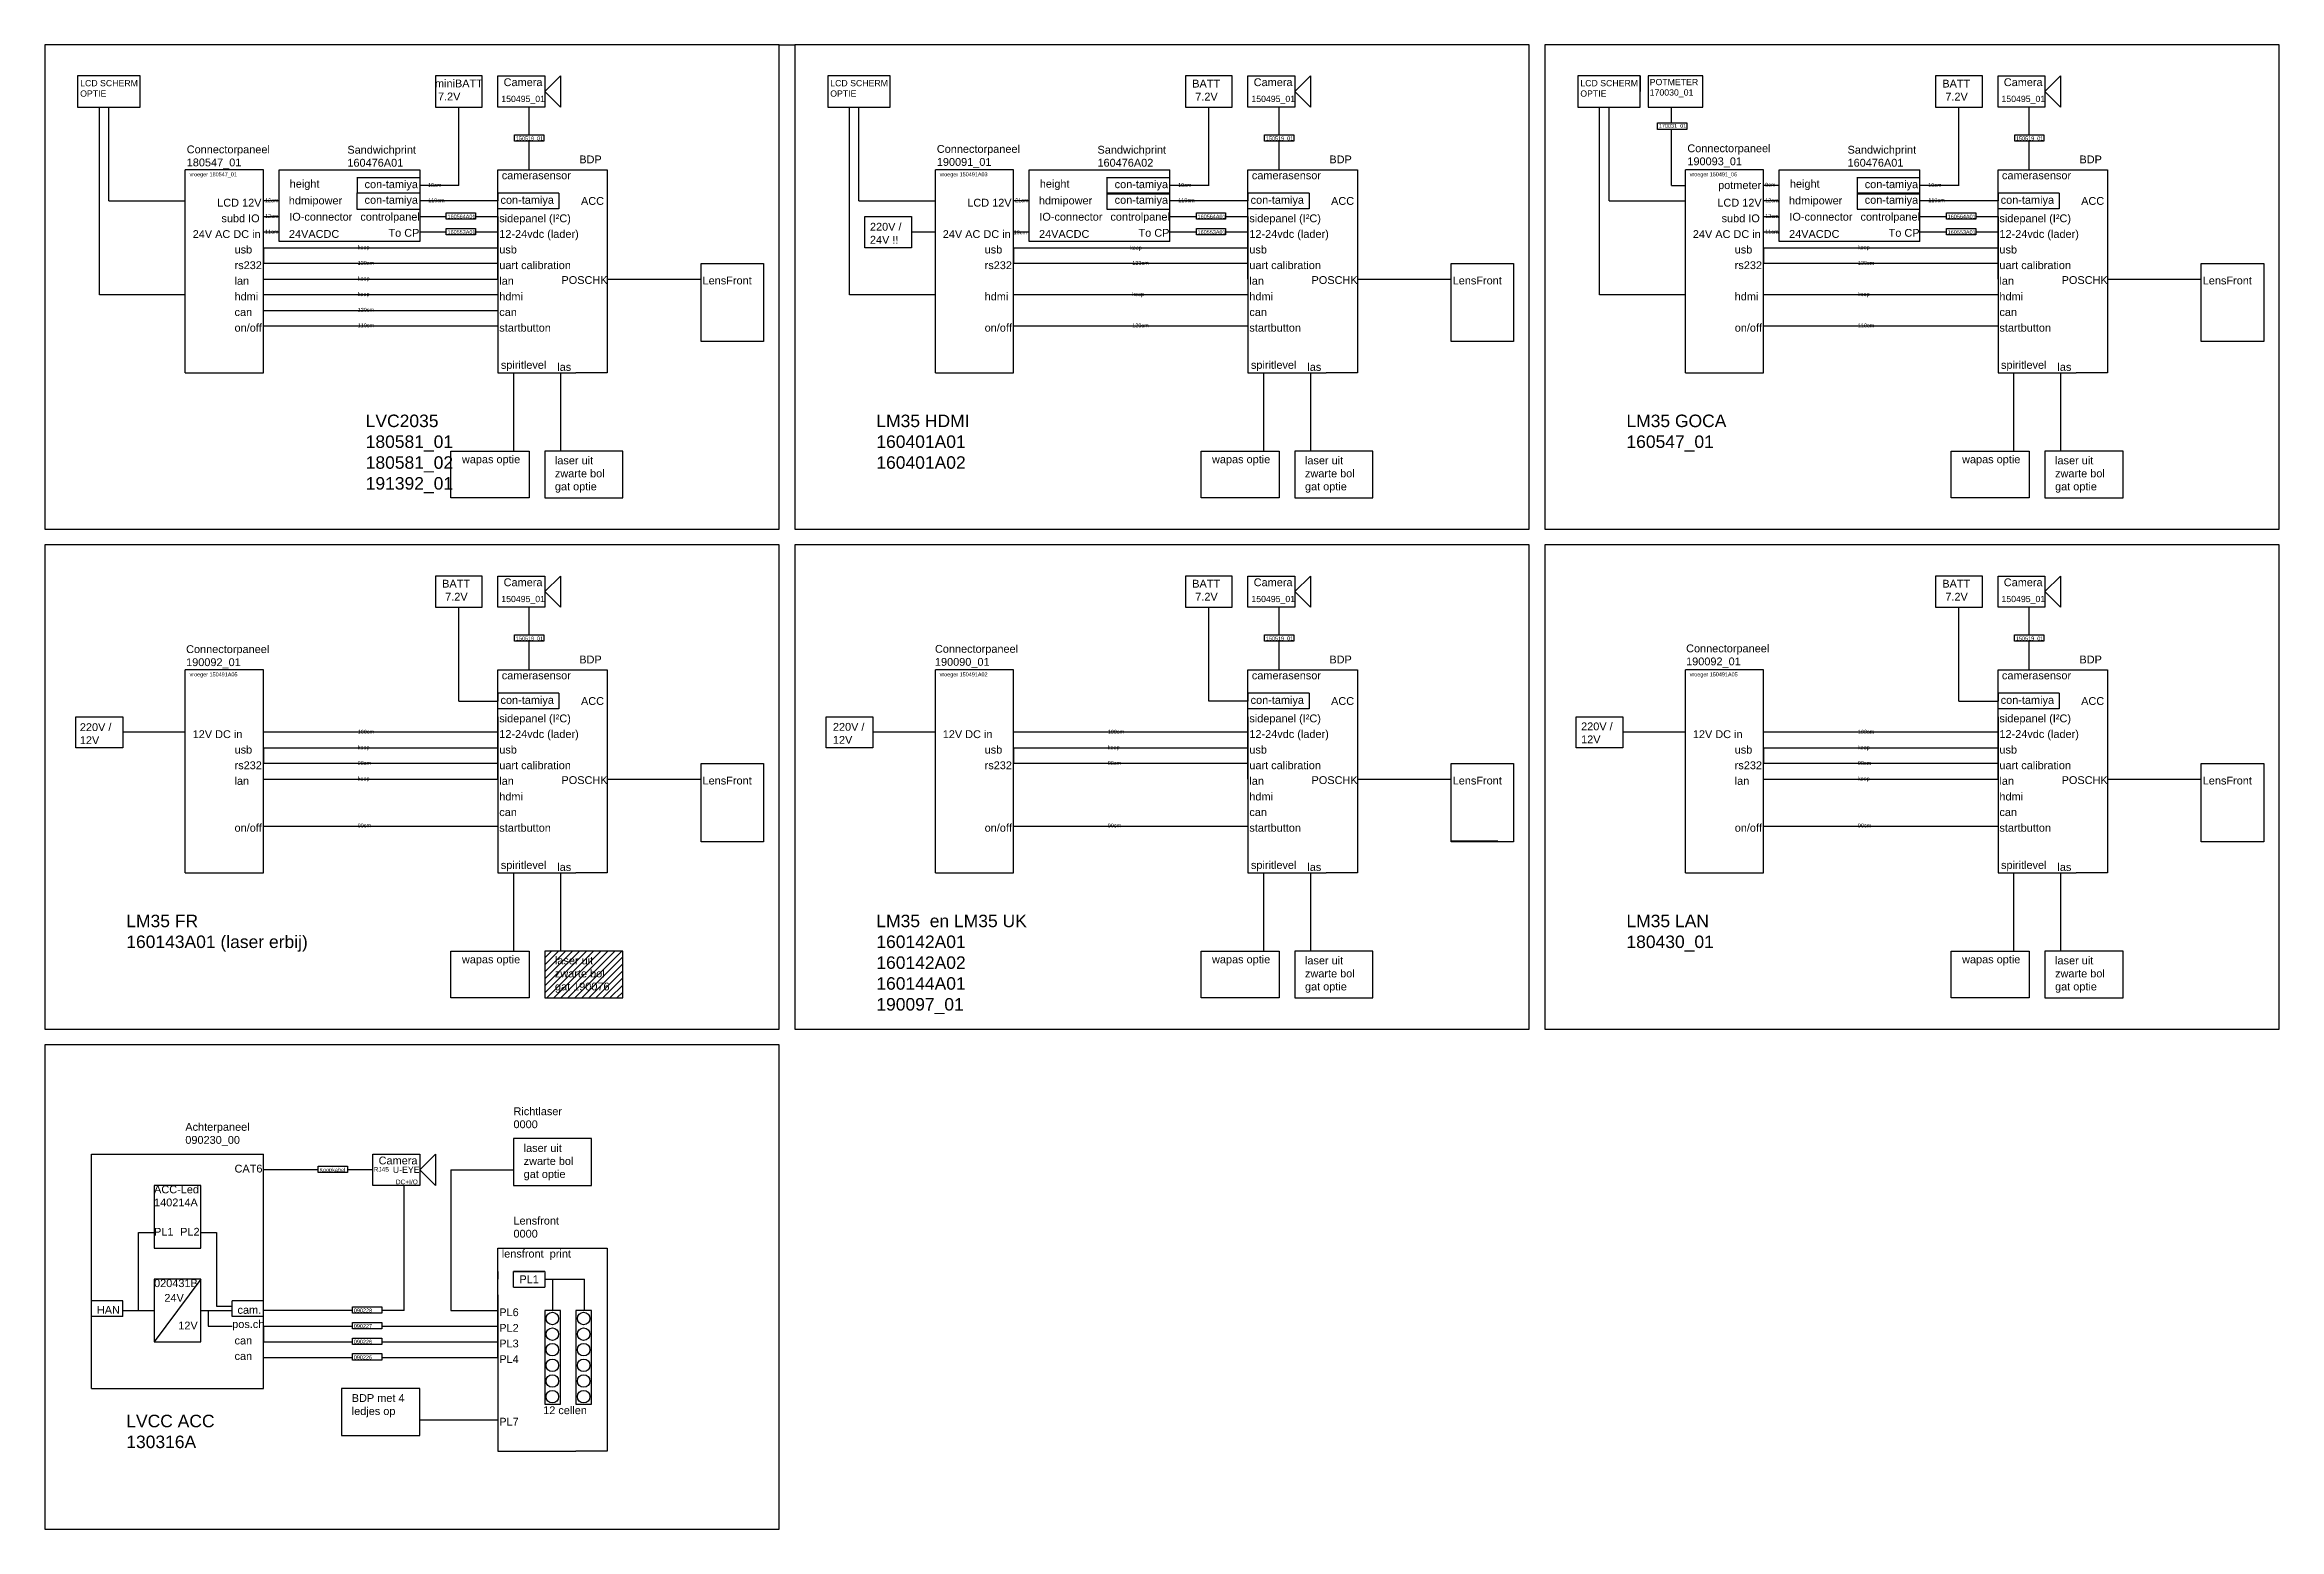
# Model space of a CAD drawing. Header units: millimetres. Extents: x 1890 to 3320, y 870 to 1820.
import ezdxf

# ---------------------------------------------------------------- set-up
doc = ezdxf.new("R2010")
doc.units = ezdxf.units.MM
doc.styles.get("Standard").update_dxf_attribs({"font": 'arial.ttf'})

msp = doc.modelspace()

# ---------------------------------------------------------------- texts
at = {"attachment_point": 1}
for s, width, heights, insert, char_height in [('LCD SCHERM\\POPTIE', 42.336, [22.8], (1912.7, 1797.4), 4), (' miniBATT ^J  7.2V', 37.354, [0], (2137.8, 1797.7), 5), ('Camera', 13.486, [0], (2183.7, 1798.5), 5), ('LCD SCHERM\\POPTIE', 42.336, [22.8], (2392.7, 1797.4), 4), (' BATT ^J  7.2V', 37.354, [0], (2622.4, 1797.6), 5), (' BATT ^J  7.2V', 37.354, [0], (2622.4, 1797.6), 5), ('Camera', 13.486, [0], (2663.7, 1798.5), 5), ('LCD SCHERM\\POPTIE', 42.336, [22.8], (2872.7, 1797.4), 4), (' BATT ^J  7.2V', 37.354, [0], (3102.4, 1797.6), 5), ('Camera', 13.486, [0], (3143.7, 1798.5), 5), ('150495_01', 13.486, [0], (2182.2, 1787.3), 4), ('150495_01', 13.486, [0], (2662.2, 1787.3), 4), ('150495_01', 13.486, [0], (3142.2, 1787.3), 4), ('150519_01', 13.486, [0], (2191.5, 1761.3), 2.5), ('150519_01', 13.486, [0], (2671.5, 1761.3), 2.5), ('170031_01', 13.486, [0], (2923, 1769.3), 2.5), ('150519_01', 13.486, [0], (3151.5, 1761.3), 2.5), ('Connectorpaneel 180547_01', 46.487, [0], (1980.9, 1755.5), 5), ('Sandwichprint 160476A01', 46.487, [0], (2083.7, 1755.3), 5), ('BDP', 10.242, [0], (2232.1, 1749.1), 5), ('Connectorpaneel 190091_01', 46.487, [0], (2460.9, 1755.8), 5), ('Sandwichprint 160476A02', 46.487, [0], (2563.7, 1755.3), 5), ('BDP', 10.242, [0], (2712.1, 1749.1), 5), ('Connectorpaneel 190093_01', 46.487, [0], (2941.2, 1756.2), 5), ('Sandwichprint 160476A01', 46.487, [0], (3043.7, 1755.3), 5), ('BDP', 10.242, [0], (3192.1, 1749.1), 5), ('vroeger 180547_01', 37.885, [0], (1982.7, 1738.3), 2.5), ('height', 16.608, [0], (2046.8, 1733.5), 5), ('con-tamiya', 13.486, [0], (2094.7, 1733.2), 5), ('10cm', 13.486, [0], (2135.3, 1731.4), 2.5), ('camerasensor', 13.486, [0], (2182.5, 1738.9), 5), ('vroeger 150491A03', 44.897, [0], (2462.7, 1738.3), 2.5), ('height', 16.608, [0], (2526.8, 1733.5), 5), ('con-tamiya', 13.486, [0], (2574.7, 1733.2), 5), ('10cm', 13.486, [0], (2615.3, 1731.4), 2.5), ('camerasensor', 13.486, [0], (2662.5, 1738.9), 5), ('vroeger 150491_06', 41.123, [0], (2942.7, 1738.3), 2.5), ('potmeter', 45.692, [0], (2960.9, 1732.6), 5), ('9cm', 13.486, [0], (2991, 1731.6), 2.5), ('height', 16.608, [0], (3006.8, 1733.5), 5), ('con-tamiya', 13.486, [0], (3054.7, 1733.2), 5), ('10cm', 13.486, [0], (3095.3, 1731.4), 2.5), ('camerasensor', 13.486, [0], (3142.5, 1738.9), 5), ('LCD 12V', 38.469, [0], (2000.4, 1721.4), 5), ('12cm', 13.486, [0], (2031, 1721.6), 2.5), ('hdmipower', 71.518, [0], (2046.2, 1722.8), 5), ('con-tamiya', 13.486, [0], (2094.7, 1723.2), 5), ('110cm', 13.486, [0], (2135.4, 1721.7), 2.5), ('con-tamiya', 13.486, [0], (2181.7, 1723.2), 5), ('ACC', 13.486, [0], (2233.2, 1722.5), 5), ('LCD 12V', 38.469, [0], (2480.4, 1721.4), 5), ('21cm', 13.486, [0], (2511, 1721.6), 2.5), ('hdmipower', 71.518, [0], (2526.2, 1722.8), 5), ('con-tamiya', 13.486, [0], (2574.7, 1723.2), 5), ('110cm', 13.486, [0], (2615.4, 1721.7), 2.5), ('con-tamiya', 13.486, [0], (2661.7, 1723.2), 5), ('ACC', 13.486, [0], (2713.2, 1722.5), 5), ('LCD 12V', 38.469, [0], (2960.4, 1721.4), 5), ('12cm', 13.486, [0], (2991, 1721.6), 2.5), ('hdmipower', 71.518, [0], (3006.2, 1722.8), 5), ('con-tamiya', 13.486, [0], (3054.7, 1723.2), 5), ('110cm', 13.486, [0], (3095.4, 1721.7), 2.5), ('con-tamiya', 13.486, [0], (3141.7, 1723.2), 5), ('ACC', 13.486, [0], (3193.2, 1722.5), 5), ('subd IO', 35.651, [0], (2003.1, 1711.4), 5), ('12cm', 13.486, [0], (2031, 1711.6), 2.5), ('IO-connector', 13.486, [0], (2046.5, 1712.4), 5), ('controlpanel', 16.608, [0], (2092, 1712.4), 5), ('To CP', 27.806, [0], (2110, 1702.1), 5), ('160564A01', 13.486, [0], (2147.8, 1711.3), 2.5), ('sidepanel (I²C)', 49.121, [0], (2180.9, 1711.4), 5), ('220V / 24V !!', 22.167, [0], (2418.1, 1706), 5), ('IO-connector', 13.486, [0], (2526.5, 1712.4), 5), ('controlpanel', 16.608, [0], (2572, 1712.4), 5), ('To CP', 27.806, [0], (2590, 1702.1), 5), ('160564A01', 13.486, [0], (2627.8, 1711.3), 2.5), ('sidepanel (I²C)', 49.121, [0], (2660.9, 1711.4), 5), ('subd IO', 35.651, [0], (2963.1, 1711.4), 5), ('12cm', 13.486, [0], (2991, 1711.6), 2.5), ('IO-connector', 13.486, [0], (3006.5, 1712.4), 5), ('controlpanel', 16.608, [0], (3052, 1712.4), 5), ('To CP', 27.806, [0], (3070, 1702.1), 5), ('160564A01', 13.486, [0], (3107.8, 1711.3), 2.5), ('sidepanel (I²C)', 49.121, [0], (3140.9, 1711.4), 5), ('24V AC DC in', 45.052, [0], (1984.7, 1701.3), 5), ('usb', 17.572, [0], (2011.5, 1691.4), 5), ('11cm', 13.486, [0], (2031, 1701.6), 2.5), ('24VACDC', 13.486, [0], (2046.3, 1701.4), 5), ('koop', 13.486, [0], (2090.3, 1691.6), 2.5), ('160553A01', 13.486, [0], (2147.8, 1701.3), 2.5), ('usb', 41.125, [0], (2180.9, 1691.4), 5), ('12-24vdc (lader)', 54.019, [0], (2180.9, 1701.4), 5), ('24V AC DC in', 45.052, [0], (2464.7, 1701.3), 5), ('usb', 17.572, [0], (2491.5, 1691.4), 5), ('19cm', 13.486, [0], (2510.1, 1701.2), 2.5), ('24VACDC', 13.486, [0], (2526.3, 1701.4), 5), ('koop', 13.486, [0], (2584.5, 1691.3), 2.5), ('160553A01', 13.486, [0], (2627.8, 1701.3), 2.5), ('usb', 41.125, [0], (2660.9, 1691.4), 5), ('12-24vdc', 49.121, [0], (2660.9, 1701.4), 5), ('12-24vdc (lader)', 54.019, [0], (2660.9, 1701.4), 5), ('24V AC DC in', 45.052, [0], (2944.7, 1701.3), 5), ('usb', 17.572, [0], (2971.5, 1691.4), 5), ('11cm', 13.486, [0], (2991, 1701.6), 2.5), ('24VACDC', 13.486, [0], (3006.3, 1701.4), 5), ('koop', 13.486, [0], (3050.3, 1691.6), 2.5), ('160553A01', 13.486, [0], (3107.8, 1701.3), 2.5), ('usb', 41.125, [0], (3140.9, 1691.4), 5), ('12-24vdc', 49.121, [0], (3140.9, 1701.4), 5), ('12-24vdc (lader)', 54.019, [0], (3140.9, 1701.4), 5), ('rs232', 18.054, [0], (2011.5, 1681.4), 5), ('130cm', 13.486, [0], (2090.3, 1681.6), 2.5), ('uart calibration', 46.807, [0], (2180.9, 1681.4), 5), ('rs232', 18.054, [0], (2491.5, 1681.4), 5), ('123cm', 13.486, [0], (2586, 1681.6), 2.5), ('uart calibration', 46.807, [0], (2660.9, 1681.4), 5), ('rs232', 18.054, [0], (2971.5, 1681.4), 5), ('130cm', 13.486, [0], (3050.3, 1681.6), 2.5), ('uart calibration', 46.807, [0], (3140.9, 1681.4), 5), ('lan', 16.608, [0], (2011.5, 1671.4), 5), ('hdmi', 16.608, [0], (2011.5, 1661.4), 5), ('koop', 13.486, [0], (2090.3, 1671.6), 2.5), ('koop', 13.486, [0], (2090.3, 1661.6), 2.5), ('lan', 43.707, [0], (2180.9, 1671.4), 5), ('hdmi', 13.486, [0], (2180.9, 1661.4), 5), ('POSCHK', 13.486, [0], (2220.7, 1671.9), 5), ('LensFront', 42.722, [0], (2311, 1671.6), 5), ('hdmi', 16.608, [0], (2491.5, 1661.4), 5), ('koop', 13.486, [0], (2586, 1661.6), 2.5), ('lan', 43.707, [0], (2660.9, 1671.4), 5), ('hdmi', 13.486, [0], (2660.9, 1661.4), 5), ('POSCHK', 13.486, [0], (2700.7, 1671.9), 5), ('LensFront', 42.722, [0], (2791, 1671.6), 5), ('hdmi', 16.608, [0], (2971.5, 1661.4), 5), ('koop', 13.486, [0], (3050.3, 1661.6), 2.5), ('lan', 43.707, [0], (3140.9, 1671.4), 5), ('hdmi', 13.486, [0], (3140.9, 1661.4), 5), ('POSCHK', 13.486, [0], (3180.7, 1671.9), 5), ('LensFront', 42.722, [0], (3271, 1671.6), 5), ('can', 16.608, [0], (2011.5, 1651.4), 5), ('120cm', 13.486, [0], (2090.3, 1651.6), 2.5), ('can', 13.486, [0], (2180.9, 1651.4), 5), ('can', 13.486, [0], (2660.9, 1651.4), 5), ('can', 13.486, [0], (3140.9, 1651.4), 5), ('on/off', 16.608, [2.54], (2011.5, 1641.4), 5), ('110cm', 13.486, [0], (2090.3, 1641.6), 2.5), ('startbutton', 13.486, [0], (2180.9, 1641.4), 5), ('on/off', 16.608, [2.54], (2491.5, 1641.4), 5), ('120cm', 13.486, [0], (2586, 1641.6), 2.5), ('startbutton', 13.486, [0], (2660.9, 1641.4), 5), ('on/off', 16.608, [2.54], (2971.5, 1641.4), 5), ('110cm', 13.486, [0], (3050.3, 1641.6), 2.5), ('startbutton', 13.486, [0], (3140.9, 1641.4), 5), ('spiritlevel', 13.486, [0], (2181.9, 1617.6), 5), ('las', 13.486, [0], (2218, 1616.3), 5), ('spiritlevel', 13.486, [0], (2661.9, 1617.6), 5), ('las', 13.486, [0], (2698, 1616.3), 5), ('spiritlevel', 13.486, [0], (3141.9, 1617.6), 5), ('las', 13.486, [0], (3178, 1616.3), 5), ('LM35 HDMI\\P160401A01\\P160401A02', 140.717, [0], (2422.2, 1583.3), 8), ('LM35 GOCA\\P160547_01', 140.717, [0], (2902.2, 1583.3), 8), ('wapas optie', 42.722, [0], (2157, 1557.2), 5), ('laser uit zwarte bol gat optie', 42.722, [0], (2216.5, 1556.5), 5), ('wapas optie', 42.722, [0], (2637, 1557.2), 5), ('laser uit zwarte bol gat optie', 42.722, [0], (2696.5, 1556.5), 5), ('wapas optie', 42.722, [0], (3117, 1557.2), 5), ('laser uit zwarte bol gat optie', 42.722, [0], (3176.5, 1556.5), 5), (' BATT ^J  7.2V', 37.354, [0], (2142.4, 1477.6), 5), ('Camera', 13.486, [0], (2183.7, 1478.5), 5), (' BATT ^J  7.2V', 37.354, [0], (2622.4, 1477.6), 5), ('Camera', 13.486, [0], (2663.7, 1478.5), 5), (' BATT ^J  7.2V', 37.354, [0], (3102.4, 1477.6), 5), ('Camera', 13.486, [0], (3143.7, 1478.5), 5), ('150495_01', 13.486, [0], (2182.2, 1467.3), 4), ('150495_01', 13.486, [0], (2662.2, 1467.3), 4), ('150495_01', 13.486, [0], (3142.2, 1467.3), 4), ('Connectorpaneel 190092_01', 46.487, [0], (1980.5, 1435.7), 5), ('150519_01', 13.486, [0], (2191.5, 1441.3), 2.5), ('Connectorpaneel 190090_01', 46.487, [0], (2459.7, 1435.9), 5), ('150519_01', 13.486, [0], (2671.5, 1441.3), 2.5), ('Connectorpaneel 190092_01', 46.487, [0], (2940.4, 1436.2), 5), ('150519_01', 13.486, [0], (3151.5, 1441.3), 2.5), ('vroeger 150491A05', 45.718, [0], (1982.7, 1418.3), 2.5), ('camerasensor', 13.486, [0], (2182.5, 1418.9), 5), ('BDP', 10.242, [0], (2232.1, 1429.1), 5), ('vroeger 150491A02', 45.818, [0], (2462.7, 1418.3), 2.5), ('camerasensor', 13.486, [0], (2662.5, 1418.9), 5), ('BDP', 10.242, [0], (2712.1, 1429.1), 5), ('vroeger 150491A05', 42.35, [0], (2942.7, 1418.3), 2.5), ('camerasensor', 13.486, [0], (3142.5, 1418.9), 5), ('BDP', 10.242, [0], (3192.1, 1429.1), 5), ('con-tamiya', 13.486, [0], (2181.7, 1403.2), 5), ('ACC', 13.486, [0], (2233.2, 1402.5), 5), ('con-tamiya', 13.486, [0], (2661.7, 1403.2), 5), ('ACC', 13.486, [0], (2713.2, 1402.5), 5), ('con-tamiya', 13.486, [0], (3141.7, 1403.2), 5), ('ACC', 13.486, [0], (3193.2, 1402.5), 5), ('sidepanel (I²C)', 49.121, [0], (2180.9, 1391.4), 5), ('sidepanel (I²C)', 49.121, [0], (2660.9, 1391.4), 5), ('sidepanel (I²C)', 49.121, [0], (3140.9, 1391.4), 5), ('220V / 12V', 22.167, [0], (1912.5, 1385.8), 5), ('12V DC in', 45.052, [0], (1984.7, 1381.3), 5), ('100cm', 13.486, [0], (2090.3, 1381.6), 2.5), ('12-24vdc', 49.121, [0], (2180.9, 1381.4), 5), ('12-24vdc (lader)', 54.019, [0], (2180.9, 1381.4), 5), ('220V / 12V', 22.167, [0], (2394.4, 1386), 5), ('12V DC in', 45.052, [0], (2464.7, 1381.3), 5), ('100cm', 13.486, [0], (2570.3, 1381.6), 2.5), ('12-24vdc', 49.121, [0], (2660.9, 1381.4), 5), ('12-24vdc (lader)', 54.019, [0], (2660.9, 1381.4), 5), ('220V / 12V', 22.167, [0], (2873.2, 1386.3), 5), ('12V DC in', 45.052, [0], (2944.7, 1381.3), 5), ('100cm', 13.486, [0], (3050.3, 1381.6), 2.5), ('12-24vdc', 49.121, [0], (3140.9, 1381.4), 5), ('12-24vdc (lader)', 54.019, [0], (3140.9, 1381.4), 5), ('usb', 17.572, [0], (2011.5, 1371.4), 5), ('rs232', 18.054, [0], (2011.5, 1361.4), 5), ('98cm', 13.486, [0], (2090.3, 1361.6), 2.5), ('koop', 13.486, [0], (2090.3, 1371.6), 2.5), ('usb', 41.125, [0], (2180.9, 1371.4), 5), ('uart calibration', 46.807, [0], (2180.9, 1361.4), 5), ('usb', 17.572, [0], (2491.5, 1371.4), 5), ('rs232', 18.054, [0], (2491.5, 1361.4), 5), ('98cm', 13.486, [0], (2570.3, 1361.6), 2.5), ('koop', 13.486, [0], (2570.3, 1371.6), 2.5), ('usb', 41.125, [0], (2660.9, 1371.4), 5), ('uart calibration', 46.807, [0], (2660.9, 1361.4), 5), ('usb', 17.572, [0], (2971.5, 1371.4), 5), ('rs232', 18.054, [0], (2971.5, 1361.4), 5), ('98cm', 13.486, [0], (3050.3, 1361.6), 2.5), ('koop', 13.486, [0], (3050.3, 1371.6), 2.5), ('usb', 41.125, [0], (3140.9, 1371.4), 5), ('uart calibration', 46.807, [0], (3140.9, 1361.4), 5), ('lan', 16.608, [0], (2011.5, 1351.4), 5), ('koop', 13.486, [0], (2090.3, 1351.6), 2.5), ('lan', 43.707, [0], (2180.9, 1351.4), 5), ('POSCHK', 13.486, [0], (2220.7, 1351.9), 5), ('LensFront', 42.722, [0], (2311, 1351.6), 5), ('lan', 43.707, [0], (2660.9, 1351.4), 5), ('POSCHK', 13.486, [0], (2700.7, 1351.9), 5), ('LensFront', 42.722, [0], (2791, 1351.6), 5), ('lan', 16.608, [0], (2971.5, 1351.4), 5), ('koop', 13.486, [0], (3050.3, 1351.6), 2.5), ('lan', 43.707, [0], (3140.9, 1351.4), 5), ('POSCHK', 13.486, [0], (3180.7, 1351.9), 5), ('LensFront', 42.722, [0], (3271, 1351.6), 5), ('can', 13.486, [0], (2180.9, 1331.4), 5), ('hdmi', 13.486, [0], (2180.9, 1341.4), 5), ('can', 13.486, [0], (2660.9, 1331.4), 5), ('hdmi', 13.486, [0], (2660.9, 1341.4), 5), ('can', 13.486, [0], (3140.9, 1331.4), 5), ('hdmi', 13.486, [0], (3140.9, 1341.4), 5), ('on/off', 16.608, [2.54], (2011.5, 1321.4), 5), ('90cm', 13.486, [0], (2090.3, 1321.6), 2.5), ('startbutton', 13.486, [0], (2180.9, 1321.4), 5), ('on/off', 16.608, [2.54], (2491.5, 1321.4), 5), ('90cm', 13.486, [0], (2570.3, 1321.6), 2.5), ('startbutton', 13.486, [0], (2660.9, 1321.4), 5), ('on/off', 16.608, [2.54], (2971.5, 1321.4), 5), ('90cm', 13.486, [0], (3050.3, 1321.6), 2.5), ('startbutton', 13.486, [0], (3140.9, 1321.4), 5), ('spiritlevel', 13.486, [0], (2181.9, 1297.6), 5), ('las', 13.486, [0], (2218, 1296.3), 5), ('spiritlevel', 13.486, [0], (2661.9, 1297.6), 5), ('las', 13.486, [0], (2698, 1296.3), 5), ('spiritlevel', 13.486, [0], (3141.9, 1297.6), 5), ('las', 13.486, [0], (3178, 1296.3), 5), ('LM35 FR\\P160143A01 (laser erbij)', 140.717, [0], (1942.2, 1263.3), 8), ('LM35  en LM35 UK\\P160142A01\\P160142A02\\P160144A01\\P190097_01', 140.717, [0], (2422.2, 1263.3), 8), ('LM35 LAN\\P180430_01', 140.717, [0], (2902.2, 1263.3), 8), ('wapas optie', 42.722, [0], (2157, 1237.2), 5), ('laser uit zwarte bol gat 190076', 42.722, [0], (2216.5, 1236.5), 5), ('wapas optie', 42.722, [0], (2637, 1237.2), 5), ('laser uit zwarte bol gat optie', 42.722, [0], (2696.5, 1236.5), 5), ('wapas optie', 42.722, [0], (3117, 1237.2), 5), ('laser uit zwarte bol gat optie', 42.722, [0], (3176.5, 1236.5), 5), ('Achterpaneel\\P090230_00', 46.487, [0], (1980, 1130), 5), ('Richtlaser\\P0000', 46.487, [0], (2190, 1140), 5), ('laser uit zwarte bol gat optie', 42.722, [0], (2196.5, 1116.5), 5), ('CAT6', 18.054, [0], (2011.5, 1103.3), 5), ('Koopkabel', 13.486, [0], (2065.8, 1101.3), 2.5), ('RJ45', 18.054, [0], (2100.5, 1101.8), 3), ('Camera', 13.486, [0], (2103.7, 1108.5), 5), ('U-EYE', 13.486, [0], (2112.8, 1102.1), 4), ('ACC-Led\\P140214A ', 22.167, [0], (1960, 1090), 5), ('DC+I/O', 18.054, [0], (2114.7, 1093.8), 3), ('PL1', 22.167, [0], (1960, 1062.9), 5), ('PL2', 22.167, [0], (1976.7, 1062.9), 5), ('Lensfront\\P0000', 46.487, [0], (2190, 1070), 5), ('lensfront  print', 65.199, [0], (2182.5, 1048.9), 5), ('020431B', 45.052, [0], (1960, 1030), 5), ('PL1', 41.125, [0], (2193.8, 1032.5), 5), ('24V', 22.167, [0], (1966.6, 1020.6), 5), ('HAN', 17.572, [0], (1923.4, 1012.9), 5), ('12V', 22.167, [0], (1975.5, 1002.9), 5), ('pos.ch', 17.572, [0], (2010, 1003.8), 5), ('cam.', 17.572, [0], (2013.4, 1012.9), 5), ('090228', 13.486, [0], (2087.8, 1011.3), 2.5), ('090227', 13.486, [0], (2087.8, 1001.3), 2.5), ('PL6', 41.125, [0], (2180.9, 1011.4), 5), ('PL2', 41.125, [0], (2180.9, 1001.4), 5), ('can', 18.054, [0], (2011.5, 993.3), 5), ('090226', 13.486, [0], (2087.8, 991.3), 2.5), ('PL3', 46.807, [0], (2180.9, 991.4), 5), ('can', 16.608, [0], (2011.5, 983.4), 5), ('090226', 13.486, [0], (2087.8, 981.3), 2.5), ('\\pt40;PL4', 43.707, [0], (2180.9, 981.4), 5), ('BDP met 4 ledjes op', 42.722, [0], (2086.5, 956.5), 5), ('12 cellen', 65.199, [0], (2209, 948.7), 5), ('LVCC ACC\\P130316A', 140.717, [0], (1942.2, 943.3), 8), ('\\pt40;PL7', 43.707, [0], (2180.9, 941.4), 5)]:
    msp.add_mtext_dynamic_manual_height_columns(s, width=width, gutter_width=12.5, heights=heights, dxfattribs=dict(at, insert=insert, char_height=char_height))
at = {"color": 7, "insert": (2917.1, 1798.1), "char_height": 4, "attachment_point": 1}
msp.add_mtext_dynamic_manual_height_columns('POTMETER^J170030_01', width=41.989, gutter_width=12.5, heights=[21.2], dxfattribs=at)
note = msp.add_mtext_dynamic_manual_height_columns('LVC2035\\P180581_01\\P180581_02\\P191392_01\\P', width=140.717, gutter_width=12.5, heights=[0, 0], dxfattribs=dict(insert=(1942.2, 1583.3), char_height=8, attachment_point=1))

# ---------------------------------------------------------------- hatches: boundary and pattern name
h = msp.add_hatch()
h.set_pattern_fill('ANSI31', color=256)
h.paths.add_polyline_path([(2260, 1240), (2220, 1240), (2210, 1240), (2210, 1210), (2260, 1210)])
h.paths.add_polyline_path([(2214.8, 1212), (2252.5, 1212), (2252.5, 1239), (2214.8, 1239)], flags=24)

# ---------------------------------------------------------------- linework, layer by layer
for p, q in [((2360, 1820), (2370, 1820)), ((2089.9, 1735.1), (2129.9, 1735.1)), ((2090, 1735.3), (2090, 1724.7)), ((2180, 1730), (2180, 1740)), ((2180, 1740), (2190, 1740)), ((2190, 1740), (2200, 1740)), ((2200, 1740), (2210, 1740)), ((2210, 1740), (2220, 1740)), ((2220, 1740), (2230, 1740)), ((2230, 1740), (2250, 1740)), ((2250, 1740), (2250, 1610)), ((2560, 1740), (2610, 1740)), ((2569.8, 1735.2), (2569.8, 1724.6)), ((2569.9, 1735.1), (2609.9, 1735.1)), ((2660, 1730), (2660, 1740)), ((2660, 1740), (2670, 1740)), ((2670, 1740), (2680, 1740)), ((2680, 1740), (2690, 1740)), ((2690, 1740), (2700, 1740)), ((2700, 1740), (2710, 1740)), ((2710, 1740), (2730, 1740)), ((2730, 1740), (2730, 1610)), ((3040, 1740), (3090, 1740)), ((3049.8, 1735.2), (3049.8, 1724.6)), ((3049.8, 1735.2), (3049.8, 1724.6)), ((3049.9, 1735.1), (3089.9, 1735.1)), ((3140, 1730), (3140, 1740)), ((3140, 1740), (3150, 1740)), ((3150, 1740), (3160, 1740)), ((3160, 1740), (3170, 1740)), ((3170, 1740), (3180, 1740)), ((3180, 1740), (3190, 1740)), ((3190, 1740), (3210, 1740)), ((3210, 1740), (3210, 1610)), ((2089.8, 1725.3), (2089.8, 1714.7)), ((2089.9, 1725.2), (2129.9, 1725.2)), ((2089.9, 1725.2), (2129.9, 1725.2)), ((2180, 1720), (2180, 1730)), ((2219.1, 1725), (2180, 1725)), ((2180, 1725), (2180, 1720)), ((2180, 1710), (2180, 1720)), ((2180, 1710), (2180, 1720)), ((2180, 1715), (2180, 1720)), ((2219.1, 1725), (2219.1, 1715)), ((2569.8, 1725.3), (2569.8, 1714.7)), ((2569.8, 1725.3), (2569.8, 1714.7)), ((2569.8, 1724.6), (2610, 1724.6)), ((2569.9, 1725.2), (2609.9, 1725.2)), ((2660, 1720), (2660, 1730)), ((2660, 1725), (2660, 1720)), ((2699.1, 1725), (2660, 1725)), ((2660, 1710), (2660, 1720)), ((2660, 1710), (2660, 1720)), ((2660, 1715), (2660, 1720)), ((2699.1, 1725), (2699.1, 1715)), ((3049.8, 1725.3), (3049.8, 1714.7)), ((3049.8, 1725.3), (3049.8, 1714.7)), ((3049.8, 1724.6), (3090, 1724.6)), ((3049.9, 1725.2), (3089.9, 1725.2)), ((3140, 1720), (3140, 1730)), ((3140, 1725), (3140, 1720)), ((3179.1, 1725), (3140, 1725)), ((3140, 1710), (3140, 1720)), ((3140, 1710), (3140, 1720)), ((3140, 1715), (3140, 1720)), ((3179.1, 1725), (3179.1, 1715)), ((2089.8, 1714.7), (2130, 1714.7)), ((2219.1, 1715), (2180, 1715)), ((2180, 1700), (2180, 1710)), ((2180, 1710), (2180, 1700)), ((2569.8, 1714.7), (2610, 1714.7)), ((2699.1, 1715), (2660, 1715)), ((2660, 1700), (2660, 1710)), ((2660, 1710), (2660, 1700)), ((3049.8, 1714.7), (3090, 1714.7)), ((3179.1, 1715), (3140, 1715)), ((3140, 1700), (3140, 1710)), ((3140, 1710), (3140, 1700)), ((2180, 1690), (2180, 1700)), ((2180, 1700), (2180, 1690)), ((2180, 1680), (2180, 1690)), ((2180, 1690), (2180, 1680)), ((2180, 1690), (2180, 1680)), ((2660, 1690), (2660, 1700)), ((2660, 1700), (2660, 1690)), ((2660, 1680), (2660, 1690)), ((2660, 1690), (2660, 1680)), ((2660, 1690), (2660, 1680)), ((3140, 1690), (3140, 1700)), ((3140, 1700), (3140, 1690)), ((3140, 1680), (3140, 1690)), ((3140, 1690), (3140, 1680)), ((3140, 1690), (3140, 1680)), ((2180, 1670), (2180, 1680)), ((2180, 1680), (2180, 1670)), ((2660, 1670), (2660, 1680)), ((2660, 1680), (2660, 1670)), ((3140, 1670), (3140, 1680)), ((3140, 1680), (3140, 1670)), ((2180, 1670), (2180, 1660)), ((2180, 1660), (2180, 1650)), ((2660, 1670), (2660, 1660)), ((2660, 1660), (2660, 1650)), ((3140, 1670), (3140, 1660)), ((3140, 1660), (3140, 1650)), ((2180, 1650), (2180, 1640)), ((2180, 1650), (2180, 1640)), ((2660, 1650), (2660, 1640)), ((2660, 1650), (2660, 1640)), ((3140, 1650), (3140, 1640)), ((3140, 1650), (3140, 1640)), ((2180, 1640), (2180, 1630)), ((2660, 1640), (2660, 1630)), ((3140, 1640), (3140, 1630)), ((2180, 1630), (2180, 1620)), ((2180, 1620), (2180, 1610)), ((2660, 1630), (2660, 1620)), ((2660, 1620), (2660, 1610)), ((3140, 1630), (3140, 1620)), ((3140, 1620), (3140, 1610)), ((2180, 1610), (2190, 1610)), ((2180, 1610), (2230, 1610)), ((2190, 1610), (2200, 1610)), ((2200, 1610), (2210, 1610)), ((2210, 1610), (2220, 1610)), ((2220, 1610), (2230, 1610)), ((2250, 1610), (2230, 1610)), ((2660, 1610), (2670, 1610)), ((2660, 1610), (2710, 1610)), ((2670, 1610), (2680, 1610)), ((2680, 1610), (2690, 1610)), ((2690, 1610), (2700, 1610)), ((2700, 1610), (2710, 1610)), ((2730, 1610), (2710, 1610)), ((3140, 1610), (3150, 1610)), ((3140, 1610), (3190, 1610)), ((3150, 1610), (3160, 1610)), ((3160, 1610), (3170, 1610)), ((3170, 1610), (3180, 1610)), ((3180, 1610), (3190, 1610)), ((3210, 1610), (3190, 1610)), ((2180, 1410), (2180, 1420)), ((2180, 1420), (2190, 1420)), ((2190, 1420), (2200, 1420)), ((2200, 1420), (2210, 1420)), ((2210, 1420), (2220, 1420)), ((2220, 1420), (2230, 1420)), ((2230, 1420), (2250, 1420)), ((2250, 1420), (2250, 1290)), ((2660, 1410), (2660, 1420)), ((2660, 1420), (2670, 1420)), ((2670, 1420), (2680, 1420)), ((2680, 1420), (2690, 1420)), ((2690, 1420), (2700, 1420)), ((2700, 1420), (2710, 1420)), ((2710, 1420), (2730, 1420)), ((2730, 1420), (2730, 1290)), ((3140, 1410), (3140, 1420)), ((3140, 1420), (3150, 1420)), ((3150, 1420), (3160, 1420)), ((3160, 1420), (3170, 1420)), ((3170, 1420), (3180, 1420)), ((3180, 1420), (3190, 1420)), ((3190, 1420), (3210, 1420)), ((3210, 1420), (3210, 1290)), ((2180, 1400), (2180, 1410)), ((2180, 1405), (2180, 1400)), ((2219.1, 1405), (2180, 1405)), ((2219.1, 1405), (2219.1, 1395)), ((2660, 1400), (2660, 1410)), ((2660, 1405), (2660, 1400)), ((2699.1, 1405), (2660, 1405)), ((2699.1, 1405), (2699.1, 1395)), ((3140, 1400), (3140, 1410)), ((3140, 1405), (3140, 1400)), ((3179.1, 1405), (3140, 1405)), ((3179.1, 1405), (3179.1, 1395)), ((2180, 1390), (2180, 1400)), ((2180, 1390), (2180, 1400)), ((2180, 1395), (2180, 1400)), ((2219.1, 1395), (2180, 1395)), ((2180, 1380), (2180, 1390)), ((2180, 1390), (2180, 1380)), ((2660, 1390), (2660, 1400)), ((2660, 1390), (2660, 1400)), ((2660, 1395), (2660, 1400)), ((2699.1, 1395), (2660, 1395)), ((2660, 1380), (2660, 1390)), ((2660, 1390), (2660, 1380)), ((3140, 1390), (3140, 1400)), ((3140, 1390), (3140, 1400)), ((3140, 1395), (3140, 1400)), ((3179.1, 1395), (3140, 1395)), ((3140, 1380), (3140, 1390)), ((3140, 1390), (3140, 1380)), ((2180, 1370), (2180, 1380)), ((2180, 1380), (2180, 1370)), ((2660, 1370), (2660, 1380)), ((2660, 1380), (2660, 1370)), ((3140, 1370), (3140, 1380)), ((3140, 1380), (3140, 1370)), ((2180, 1360), (2180, 1370)), ((2180, 1370), (2180, 1360)), ((2180, 1370), (2180, 1360)), ((2180, 1350), (2180, 1360)), ((2180, 1360), (2180, 1350)), ((2660, 1360), (2660, 1370)), ((2660, 1370), (2660, 1360)), ((2660, 1370), (2660, 1360)), ((2660, 1350), (2660, 1360)), ((2660, 1360), (2660, 1350)), ((3140, 1360), (3140, 1370)), ((3140, 1370), (3140, 1360)), ((3140, 1370), (3140, 1360)), ((3140, 1350), (3140, 1360)), ((3140, 1360), (3140, 1350)), ((2180, 1350), (2180, 1340)), ((2660, 1350), (2660, 1340)), ((3140, 1350), (3140, 1340)), ((2180, 1340), (2180, 1330)), ((2180, 1330), (2180, 1320)), ((2180, 1330), (2180, 1320)), ((2660, 1340), (2660, 1330)), ((2660, 1330), (2660, 1320)), ((2660, 1330), (2660, 1320)), ((3140, 1340), (3140, 1330)), ((3140, 1330), (3140, 1320)), ((3140, 1330), (3140, 1320)), ((2180, 1320), (2180, 1310)), ((2660, 1320), (2660, 1310)), ((3140, 1320), (3140, 1310)), ((2180, 1310), (2180, 1300)), ((2660, 1310), (2660, 1300)), ((3140, 1310), (3140, 1300)), ((2180, 1300), (2180, 1290)), ((2180, 1290), (2190, 1290)), ((2180, 1290), (2230, 1290)), ((2190, 1290), (2200, 1290)), ((2200, 1290), (2210, 1290)), ((2210, 1290), (2220, 1290)), ((2220, 1290), (2230, 1290)), ((2250, 1290), (2230, 1290)), ((2660, 1300), (2660, 1290)), ((2660, 1290), (2670, 1290)), ((2660, 1290), (2710, 1290)), ((2670, 1290), (2680, 1290)), ((2680, 1290), (2690, 1290)), ((2690, 1290), (2700, 1290)), ((2700, 1290), (2710, 1290)), ((2730, 1290), (2710, 1290)), ((3140, 1300), (3140, 1290)), ((3140, 1290), (3150, 1290)), ((3140, 1290), (3190, 1290)), ((3150, 1290), (3160, 1290)), ((3160, 1290), (3170, 1290)), ((3170, 1290), (3180, 1290)), ((3180, 1290), (3190, 1290)), ((3210, 1290), (3190, 1290)), ((1990, 1090), (1960, 1090)), ((1960, 1090), (1960, 1050)), ((1990, 1060), (1990, 1090)), ((1990, 1050), (1990, 1060)), ((1960, 1050), (1990, 1050)), ((1990, 1030), (1960, 1030)), ((1960, 1030), (1960, 990)), ((1990, 1030), (1960, 990)), ((1990, 1000), (1990, 1030)), ((2210, 1035), (2190, 1035)), ((2190, 1025), (2190, 1035)), ((2190, 1035), (2209.5, 1035)), ((2210, 1035), (2210, 1025)), ((2210, 1030), (2235.5, 1030)), ((2215, 1030), (2215, 1010)), ((2235.5, 1010), (2235.5, 1030)), ((1920, 1006.1), (1920, 1016.1)), ((2180, 1010), (2180, 1020)), ((2180, 1020), (2180, 1010)), ((2190, 1025), (2210, 1025)), ((1960, 990), (1990, 990)), ((1990, 990), (1990, 1000))]:
    msp.add_line(p, q)
at = {"color": 3}
for p, q in [((1921.1, 1800), (1911.1, 1800)), ((1911.1, 1800), (1911.1, 1790)), ((1921.1, 1800), (1911.1, 1800)), ((1911.1, 1800), (1911.1, 1790)), ((1911.1, 1790), (1911.1, 1780)), ((1911.1, 1790), (1911.1, 1780)), ((1931.1, 1800), (1921.1, 1800)), ((1931.1, 1800), (1921.1, 1800)), ((1941.1, 1800), (1931.1, 1800)), ((1941.1, 1800), (1931.1, 1800)), ((1951.1, 1800), (1941.1, 1800)), ((1951.1, 1800), (1941.1, 1800)), ((1951.1, 1790), (1951.1, 1800)), ((1951.1, 1790), (1951.1, 1800)), ((1951.1, 1780), (1951.1, 1790)), ((1951.1, 1780), (1951.1, 1790)), ((2401.1, 1800), (2391.1, 1800)), ((2391.1, 1800), (2391.1, 1790)), ((2391.1, 1790), (2391.1, 1780)), ((2411.1, 1800), (2401.1, 1800)), ((2421.1, 1800), (2411.1, 1800)), ((2431.1, 1800), (2421.1, 1800)), ((2431.1, 1790), (2431.1, 1800)), ((2431.1, 1780), (2431.1, 1790)), ((2881.1, 1800), (2871.1, 1800)), ((2871.1, 1800), (2871.1, 1790)), ((2881.1, 1800), (2871.1, 1800)), ((2871.1, 1800), (2871.1, 1790)), ((2871.1, 1790), (2871.1, 1780)), ((2871.1, 1790), (2871.1, 1780)), ((2891.1, 1800), (2881.1, 1800)), ((2891.1, 1800), (2881.1, 1800)), ((2901.1, 1800), (2891.1, 1800)), ((2901.1, 1800), (2891.1, 1800)), ((2911.1, 1800), (2901.1, 1800)), ((2911.1, 1800), (2901.1, 1800)), ((2911.1, 1790), (2911.1, 1800)), ((2911.1, 1800), (2911.1, 1790)), ((2911.1, 1790), (2911.1, 1800)), ((2911.1, 1780), (2911.1, 1790)), ((2911.1, 1780), (2911.1, 1790)), ((1911.1, 1780), (1921.1, 1780)), ((1911.1, 1780), (1921.1, 1780)), ((1921.1, 1780), (1931.1, 1780)), ((1921.1, 1780), (1931.1, 1780)), ((1925, 1660), (1925, 1780)), ((1931.1, 1720), (1931.1, 1780)), ((1931.1, 1780), (1941.1, 1780)), ((1931.1, 1720), (1931.1, 1780)), ((1931.1, 1780), (1941.1, 1780)), ((1941.1, 1780), (1951.1, 1780)), ((1941.1, 1780), (1951.1, 1780)), ((2391.1, 1780), (2401.1, 1780)), ((2401.1, 1780), (2411.1, 1780)), ((2405, 1660), (2405, 1780)), ((2411.1, 1720), (2411.1, 1780)), ((2411.1, 1780), (2421.1, 1780)), ((2421.1, 1780), (2431.1, 1780)), ((2871.1, 1780), (2881.1, 1780)), ((2871.1, 1780), (2881.1, 1780)), ((2881.1, 1780), (2891.1, 1780)), ((2881.1, 1780), (2891.1, 1780)), ((2885, 1660), (2885, 1780)), ((2891.1, 1720), (2891.1, 1780)), ((2891.1, 1780), (2901.1, 1780)), ((2891.1, 1720), (2891.1, 1780)), ((2891.1, 1780), (2901.1, 1780)), ((2901.1, 1780), (2911.1, 1780)), ((2901.1, 1780), (2911.1, 1780)), ((1931.1, 1720), (1980, 1720)), ((1931.1, 1720), (1980, 1720)), ((2411.1, 1720), (2460, 1720)), ((2891.1, 1720), (2940, 1720)), ((2891.1, 1720), (2940, 1720)), ((1980, 1660), (1925, 1660)), ((2460, 1660), (2405, 1660)), ((2940, 1660), (2885, 1660)), ((2190, 1610), (2190, 1560)), ((2220, 1610), (2220, 1560)), ((2670, 1610), (2670, 1560)), ((2700, 1610), (2700, 1560)), ((3150, 1610), (3150, 1560)), ((3180, 1610), (3180, 1560)), ((2150, 1530), (2150, 1560)), ((2150, 1560), (2190, 1560)), ((2190, 1560), (2200, 1560)), ((2190, 1560), (2200, 1560)), ((2200, 1560), (2200, 1530)), ((2220, 1560), (2210, 1560)), ((2210, 1560), (2210, 1530)), ((2260, 1560), (2220, 1560)), ((2260, 1530), (2260, 1560)), ((2630, 1530), (2630, 1560)), ((2630, 1560), (2670, 1560)), ((2670, 1560), (2680, 1560)), ((2670, 1560), (2680, 1560)), ((2680, 1560), (2680, 1530)), ((2700, 1560), (2690, 1560)), ((2690, 1560), (2690, 1530)), ((2740, 1560), (2700, 1560)), ((2740, 1530), (2740, 1560)), ((3110, 1530), (3110, 1560)), ((3110, 1560), (3150, 1560)), ((3150, 1560), (3160, 1560)), ((3150, 1560), (3160, 1560)), ((3160, 1560), (3160, 1530)), ((3180, 1560), (3170, 1560)), ((3170, 1560), (3170, 1530)), ((3220, 1560), (3180, 1560)), ((3220, 1530), (3220, 1560)), ((2200, 1530), (2150, 1530)), ((2210, 1530), (2260, 1530)), ((2680, 1530), (2630, 1530)), ((2690, 1530), (2740, 1530)), ((3160, 1530), (3110, 1530)), ((3170, 1530), (3220, 1530)), ((2190, 1290), (2190, 1240)), ((2670, 1290), (2670, 1240)), ((2700, 1290), (2700, 1240)), ((3150, 1290), (3150, 1240)), ((3180, 1290), (3180, 1240)), ((2150, 1210), (2150, 1240)), ((2150, 1240), (2190, 1240)), ((2190, 1240), (2200, 1240)), ((2190, 1240), (2200, 1240)), ((2200, 1240), (2200, 1210)), ((2630, 1210), (2630, 1240)), ((2630, 1240), (2670, 1240)), ((2670, 1240), (2680, 1240)), ((2670, 1240), (2680, 1240)), ((2680, 1240), (2680, 1210)), ((2700, 1240), (2690, 1240)), ((2690, 1240), (2690, 1210)), ((2740, 1240), (2700, 1240)), ((2740, 1210), (2740, 1240)), ((3110, 1210), (3110, 1240)), ((3110, 1240), (3150, 1240)), ((3150, 1240), (3160, 1240)), ((3150, 1240), (3160, 1240)), ((3160, 1240), (3160, 1210)), ((3180, 1240), (3170, 1240)), ((3170, 1240), (3170, 1210)), ((3220, 1240), (3180, 1240)), ((3220, 1210), (3220, 1240)), ((2200, 1210), (2150, 1210)), ((2680, 1210), (2630, 1210)), ((2690, 1210), (2740, 1210)), ((3160, 1210), (3110, 1210)), ((3170, 1210), (3220, 1210)), ((2200, 1120), (2190, 1120)), ((2190, 1120), (2190, 1090)), ((2240, 1120), (2200, 1120)), ((2240, 1090), (2240, 1120)), ((2065, 1100), (2030, 1100)), ((2100, 1100), (2083.7, 1100)), ((2150, 1100), (2150, 1010)), ((2150, 1100), (2190, 1100)), ((2190, 1090), (2240, 1090)), ((2150, 1010), (2180, 1010)), ((2030, 1000), (2087, 1000)), ((2105.7, 1000), (2180, 1000)), ((2090, 960), (2080, 960)), ((2080, 960), (2080, 930)), ((2130, 960), (2090, 960)), ((2130, 930), (2130, 960)), ((2080, 930), (2130, 930)), ((2130, 940), (2180, 940))]:
    msp.add_line(p, q, dxfattribs=at)
at = {"color": 5}
for p, q in [((2160, 1800), (2140, 1800)), ((2640, 1800), (2620, 1800)), ((2640, 1800), (2620, 1800)), ((3120, 1800), (3100, 1800)), ((2030, 1740), (1980, 1740)), ((1980, 1730), (1980, 1740)), ((1980, 1730), (1980, 1740)), ((2030, 1700), (2030, 1740)), ((2030, 1610), (2030, 1740)), ((2040, 1694), (2040, 1740)), ((2040, 1740), (2130, 1740)), ((2080, 1740), (2130, 1740)), ((2130, 1740), (2130, 1694)), ((2510, 1740), (2460, 1740)), ((2460, 1730), (2460, 1740)), ((2510, 1700), (2510, 1740)), ((2510, 1610), (2510, 1740)), ((2520, 1694), (2520, 1740)), ((2520, 1740), (2610, 1740)), ((2550, 1740), (2610, 1740)), ((2610, 1694), (2610, 1740)), ((2990, 1740), (2940, 1740)), ((2940, 1730), (2940, 1740)), ((2940, 1730), (2940, 1740)), ((2990, 1700), (2990, 1740)), ((2990, 1610), (2990, 1740)), ((3000, 1694), (3000, 1740)), ((3000, 1740), (3090, 1740)), ((3030, 1740), (3090, 1740)), ((3090, 1694), (3090, 1740)), ((1980, 1720), (1980, 1730)), ((1980, 1720), (1980, 1730)), ((1980, 1710), (1980, 1720)), ((1980, 1710), (1980, 1720)), ((2040, 1720), (2030, 1720)), ((2460, 1720), (2460, 1730)), ((2460, 1710), (2460, 1720)), ((2520, 1720), (2510, 1720)), ((2940, 1720), (2940, 1730)), ((2940, 1720), (2940, 1730)), ((2940, 1710), (2940, 1720)), ((2940, 1710), (2940, 1720)), ((3000, 1730), (2990, 1730)), ((3000, 1720), (2990, 1720)), ((1980, 1700), (1980, 1710)), ((1980, 1700), (1980, 1710)), ((2030, 1710), (2040, 1710)), ((2460, 1700), (2460, 1710)), ((2940, 1700), (2940, 1710)), ((2940, 1700), (2940, 1710)), ((2990, 1710), (3000, 1710)), ((1980, 1690), (1980, 1700)), ((1980, 1690), (1980, 1700)), ((1980, 1680), (1980, 1690)), ((1980, 1680), (1980, 1690)), ((2040, 1700), (2030, 1700)), ((2030, 1690), (2030, 1680)), ((2030, 1690), (2130, 1690)), ((2130, 1694), (2040, 1694)), ((2130, 1690), (2180, 1690)), ((2460, 1690), (2460, 1700)), ((2460, 1680), (2460, 1690)), ((2520, 1700), (2510, 1700)), ((2510, 1690), (2510, 1680)), ((2510, 1690), (2610, 1690)), ((2610, 1694), (2520, 1694)), ((2610, 1694), (2550, 1694)), ((2610, 1690), (2660, 1690)), ((2940, 1690), (2940, 1700)), ((2940, 1690), (2940, 1700)), ((2940, 1680), (2940, 1690)), ((2940, 1680), (2940, 1690)), ((3000, 1700), (2990, 1700)), ((2990, 1690), (2990, 1680)), ((2990, 1690), (3090, 1690)), ((3090, 1694), (3000, 1694)), ((3090, 1694), (3030, 1694)), ((3090, 1690), (3140, 1690)), ((1980, 1670), (1980, 1680)), ((1980, 1670), (1980, 1680)), ((2180, 1680), (2030, 1680)), ((2460, 1670), (2460, 1680)), ((2660, 1680), (2510, 1680)), ((2940, 1670), (2940, 1680)), ((2940, 1670), (2940, 1680)), ((3140, 1680), (2990, 1680)), ((1980, 1660), (1980, 1670)), ((1980, 1660), (1980, 1670)), ((1980, 1650), (1980, 1660)), ((1980, 1650), (1980, 1660)), ((2030, 1670), (2180, 1670)), ((2180, 1660), (2030, 1660)), ((2460, 1660), (2460, 1670)), ((2460, 1650), (2460, 1660)), ((2660, 1660), (2510, 1660)), ((2940, 1660), (2940, 1670)), ((2940, 1660), (2940, 1670)), ((2940, 1650), (2940, 1660)), ((2940, 1650), (2940, 1660)), ((3140, 1660), (2990, 1660)), ((1980, 1640), (1980, 1650)), ((2030, 1650), (2180, 1650)), ((2460, 1640), (2460, 1650)), ((2940, 1640), (2940, 1650)), ((1980, 1630), (1980, 1640)), ((2030, 1640), (2180, 1640)), ((2460, 1630), (2460, 1640)), ((2510, 1640), (2660, 1640)), ((2940, 1630), (2940, 1640)), ((2990, 1640), (3140, 1640)), ((1980, 1620), (1980, 1630)), ((1980, 1610), (1980, 1620)), ((2460, 1620), (2460, 1630)), ((2460, 1610), (2460, 1620)), ((2940, 1620), (2940, 1630)), ((2940, 1610), (2940, 1620)), ((1980, 1610), (2030, 1610)), ((2460, 1610), (2510, 1610)), ((2940, 1610), (2990, 1610)), ((2160, 1480), (2140, 1480)), ((2160, 1480), (2140, 1480)), ((2640, 1480), (2620, 1480)), ((3120, 1480), (3100, 1480)), ((3120, 1480), (3100, 1480)), ((2030, 1420), (1980, 1420)), ((1980, 1410), (1980, 1420)), ((2030, 1380), (2030, 1420)), ((2030, 1290), (2030, 1420)), ((2510, 1420), (2460, 1420)), ((2460, 1410), (2460, 1420)), ((2510, 1380), (2510, 1420)), ((2510, 1290), (2510, 1420)), ((2990, 1420), (2940, 1420)), ((2940, 1410), (2940, 1420)), ((2990, 1380), (2990, 1420)), ((2990, 1290), (2990, 1420)), ((1980, 1400), (1980, 1410)), ((2460, 1400), (2460, 1410)), ((2940, 1400), (2940, 1410)), ((1980, 1390), (1980, 1400)), ((1980, 1380), (1980, 1390)), ((2460, 1390), (2460, 1400)), ((2460, 1380), (2460, 1390)), ((2940, 1390), (2940, 1400)), ((2940, 1380), (2940, 1390)), ((1980, 1370), (1980, 1380)), ((2180, 1380), (2030, 1380)), ((2460, 1370), (2460, 1380)), ((2660, 1380), (2510, 1380)), ((2940, 1370), (2940, 1380)), ((3140, 1380), (2990, 1380)), ((1980, 1360), (1980, 1370)), ((1980, 1350), (1980, 1360)), ((2030, 1370), (2030, 1360)), ((2030, 1370), (2130, 1370)), ((2180, 1360), (2030, 1360)), ((2130, 1370), (2180, 1370)), ((2460, 1360), (2460, 1370)), ((2460, 1350), (2460, 1360)), ((2510, 1370), (2510, 1360)), ((2510, 1370), (2610, 1370)), ((2660, 1360), (2510, 1360)), ((2610, 1370), (2660, 1370)), ((2940, 1360), (2940, 1370)), ((2940, 1350), (2940, 1360)), ((2990, 1370), (2990, 1360)), ((2990, 1370), (3090, 1370)), ((3140, 1360), (2990, 1360)), ((3090, 1370), (3140, 1370)), ((1980, 1340), (1980, 1350)), ((2030, 1350), (2180, 1350)), ((2460, 1340), (2460, 1350)), ((2940, 1340), (2940, 1350)), ((2990, 1350), (3140, 1350)), ((1980, 1330), (1980, 1340)), ((1980, 1320), (1980, 1330)), ((2460, 1330), (2460, 1340)), ((2460, 1320), (2460, 1330)), ((2940, 1330), (2940, 1340)), ((2940, 1320), (2940, 1330)), ((1980, 1310), (1980, 1320)), ((2030, 1320), (2180, 1320)), ((2460, 1310), (2460, 1320)), ((2510, 1320), (2660, 1320)), ((2940, 1310), (2940, 1320)), ((2990, 1320), (3140, 1320)), ((1980, 1300), (1980, 1310)), ((2460, 1300), (2460, 1310)), ((2940, 1300), (2940, 1310)), ((1980, 1290), (1980, 1300)), ((1980, 1290), (2030, 1290)), ((2460, 1290), (2460, 1300)), ((2460, 1290), (2510, 1290)), ((2940, 1290), (2940, 1300)), ((2940, 1290), (2990, 1290)), ((1920, 960), (1920, 1110)), ((1920, 1110), (2030, 1110)), ((2030, 1010), (2030, 1110)), ((2030, 960), (2030, 1110)), ((2180, 1040), (2180, 1050)), ((2180, 1050), (2190, 1050)), ((2190, 1050), (2200, 1050)), ((2200, 1050), (2210, 1050)), ((2210, 1050), (2220, 1050)), ((2220, 1050), (2230, 1050)), ((2230, 1050), (2250, 1050)), ((2250, 1050), (2250, 920)), ((2180, 1030), (2180, 1040)), ((2180, 1035), (2180, 1030)), ((2180, 1020), (2180, 1030)), ((2180, 1020), (2180, 1030)), ((2180, 1025), (2180, 1030)), ((2180, 1000), (2180, 1010)), ((2180, 1010), (2180, 1000)), ((2030, 1000), (2030, 990)), ((2180, 990), (2180, 1000)), ((2180, 1000), (2180, 990)), ((2180, 1000), (2180, 990)), ((2180, 980), (2180, 990)), ((2180, 990), (2180, 980)), ((2180, 980), (2180, 970)), ((1920, 960), (2030, 960)), ((2180, 970), (2180, 960)), ((2180, 960), (2180, 950)), ((2180, 960), (2180, 950)), ((2180, 950), (2180, 940)), ((2180, 940), (2180, 930)), ((2180, 930), (2180, 920)), ((2180, 920), (2190, 920)), ((2180, 920), (2230, 920)), ((2190, 920), (2200, 920)), ((2200, 920), (2210, 920)), ((2210, 920), (2220, 920)), ((2220, 920), (2230, 920)), ((2250, 920), (2230, 920))]:
    msp.add_line(p, q, dxfattribs=at)
at = {"color": 6}
for p, q in [((2140, 1800), (2140, 1780)), ((2170, 1800), (2140, 1800)), ((2140, 1800), (2140, 1780)), ((2170, 1780), (2170, 1800)), ((2180, 1780), (2180, 1800)), ((2180, 1800), (2190, 1800)), ((2190, 1800), (2210, 1800)), ((2210, 1800), (2210, 1780)), ((2210, 1790), (2220, 1800)), ((2220, 1780), (2210, 1790)), ((2220, 1800), (2220, 1780)), ((2620, 1800), (2620, 1780)), ((2620, 1800), (2620, 1780)), ((2650, 1800), (2620, 1800)), ((2620, 1800), (2620, 1780)), ((2650, 1800), (2620, 1800)), ((2620, 1800), (2620, 1780)), ((2650, 1800), (2620, 1800)), ((2620, 1800), (2620, 1780)), ((2620, 1800), (2620, 1780)), ((2620, 1800), (2620, 1780)), ((2650, 1800), (2620, 1800)), ((2620, 1800), (2620, 1780)), ((2650, 1780), (2650, 1800)), ((2650, 1780), (2650, 1800)), ((2650, 1780), (2650, 1800)), ((2650, 1780), (2650, 1800)), ((2660, 1780), (2660, 1800)), ((2660, 1800), (2670, 1800)), ((2670, 1800), (2690, 1800)), ((2670, 1800), (2690, 1800)), ((2690, 1800), (2690, 1780)), ((2690, 1790), (2700, 1800)), ((2690, 1800), (2690, 1780)), ((2690, 1790), (2700, 1800)), ((2700, 1780), (2690, 1790)), ((2700, 1780), (2690, 1790)), ((2700, 1800), (2700, 1780)), ((2700, 1800), (2700, 1780)), ((3130, 1800), (3100, 1800)), ((3100, 1800), (3100, 1780)), ((3100, 1800), (3100, 1780)), ((3100, 1800), (3100, 1780)), ((3130, 1800), (3100, 1800)), ((3100, 1800), (3100, 1780)), ((3130, 1780), (3130, 1800)), ((3130, 1780), (3130, 1800)), ((3140, 1780), (3140, 1800)), ((3140, 1800), (3150, 1800)), ((3150, 1800), (3170, 1800)), ((3150, 1800), (3170, 1800)), ((3150, 1800), (3170, 1800)), ((3170, 1800), (3170, 1780)), ((3170, 1790), (3180, 1800)), ((3170, 1800), (3170, 1780)), ((3170, 1790), (3180, 1800)), ((3170, 1800), (3170, 1780)), ((3170, 1790), (3180, 1800)), ((3180, 1780), (3170, 1790)), ((3180, 1780), (3170, 1790)), ((3180, 1780), (3170, 1790)), ((3180, 1800), (3180, 1780)), ((3180, 1800), (3180, 1780)), ((3180, 1800), (3180, 1780)), ((2140, 1780), (2150, 1780)), ((2150, 1780), (2162.5, 1780)), ((2155, 1780), (2170, 1780)), ((2155, 1729.9), (2155, 1780)), ((2190, 1780), (2180, 1780)), ((2200, 1780), (2190, 1780)), ((2210, 1780), (2200, 1780)), ((2620, 1780), (2630, 1780)), ((2620, 1780), (2630, 1780)), ((2620, 1780), (2630, 1780)), ((2620, 1780), (2630, 1780)), ((2630, 1780), (2642.5, 1780)), ((2630, 1780), (2642.5, 1780)), ((2630, 1780), (2642.5, 1780)), ((2630, 1780), (2642.5, 1780)), ((2635, 1780), (2650, 1780)), ((2635, 1780), (2650, 1780)), ((2635, 1729.9), (2635, 1780)), ((2635, 1780), (2650, 1780)), ((2635, 1780), (2650, 1780)), ((2670, 1780), (2660, 1780)), ((2680, 1780), (2670, 1780)), ((2680, 1780), (2670, 1780)), ((2690, 1780), (2680, 1780)), ((2690, 1780), (2680, 1780)), ((3100, 1780), (3110, 1780)), ((3100, 1780), (3110, 1780)), ((3110, 1780), (3122.5, 1780)), ((3110, 1780), (3122.5, 1780)), ((3115, 1729.9), (3115, 1780)), ((3115, 1780), (3130, 1780)), ((3115, 1780), (3130, 1780)), ((3150, 1780), (3140, 1780)), ((3160, 1780), (3150, 1780)), ((3160, 1780), (3150, 1780)), ((3160, 1780), (3150, 1780)), ((3170, 1780), (3160, 1780)), ((3170, 1780), (3160, 1780)), ((3170, 1780), (3160, 1780)), ((2155.1, 1729.9), (2130, 1729.9)), ((2180, 1720), (2130, 1720)), ((2635.1, 1729.9), (2610, 1729.9)), ((2635, 1720), (2610, 1720)), ((2660, 1720), (2610, 1720)), ((3115.1, 1729.9), (3090, 1729.9)), ((3140, 1720), (3090, 1720)), ((2140, 1480), (2140, 1460)), ((2170, 1480), (2140, 1480)), ((2140, 1480), (2140, 1460)), ((2140, 1480), (2140, 1460)), ((2170, 1480), (2140, 1480)), ((2140, 1480), (2140, 1460)), ((2170, 1460), (2170, 1480)), ((2170, 1460), (2170, 1480)), ((2180, 1460), (2180, 1480)), ((2180, 1480), (2190, 1480)), ((2190, 1480), (2210, 1480)), ((2190, 1480), (2210, 1480)), ((2210, 1480), (2210, 1460)), ((2210, 1470), (2220, 1480)), ((2210, 1480), (2210, 1460)), ((2210, 1470), (2220, 1480)), ((2220, 1480), (2220, 1460)), ((2220, 1480), (2220, 1460)), ((2640, 1480), (2620, 1480)), ((2620, 1480), (2620, 1460)), ((2650, 1480), (2620, 1480)), ((2620, 1480), (2620, 1460)), ((2620, 1480), (2620, 1460)), ((2650, 1480), (2620, 1480)), ((2620, 1480), (2620, 1460)), ((2650, 1460), (2650, 1480)), ((2650, 1460), (2650, 1480)), ((2660, 1460), (2660, 1480)), ((2660, 1480), (2670, 1480)), ((2670, 1480), (2690, 1480)), ((2670, 1480), (2690, 1480)), ((2690, 1480), (2690, 1460)), ((2690, 1470), (2700, 1480)), ((2690, 1480), (2690, 1460)), ((2690, 1470), (2700, 1480)), ((2700, 1480), (2700, 1460)), ((2700, 1480), (2700, 1460)), ((3100, 1480), (3100, 1460)), ((3130, 1480), (3100, 1480)), ((3100, 1480), (3100, 1460)), ((3100, 1480), (3100, 1460)), ((3130, 1480), (3100, 1480)), ((3100, 1480), (3100, 1460)), ((3130, 1460), (3130, 1480)), ((3130, 1460), (3130, 1480)), ((3140, 1460), (3140, 1480)), ((3140, 1480), (3150, 1480)), ((3150, 1480), (3170, 1480)), ((3150, 1480), (3170, 1480)), ((3150, 1480), (3170, 1480)), ((3170, 1480), (3170, 1460)), ((3170, 1470), (3180, 1480)), ((3170, 1480), (3170, 1460)), ((3170, 1470), (3180, 1480)), ((3170, 1480), (3170, 1460)), ((3170, 1470), (3180, 1480)), ((3180, 1480), (3180, 1460)), ((3180, 1480), (3180, 1460)), ((3180, 1480), (3180, 1460)), ((2140, 1460), (2150, 1460)), ((2140, 1460), (2150, 1460)), ((2150, 1460), (2162.5, 1460)), ((2150, 1460), (2162.5, 1460)), ((2155, 1400), (2155, 1460)), ((2155, 1460), (2170, 1460)), ((2155, 1400), (2155, 1460)), ((2155, 1460), (2170, 1460)), ((2190, 1460), (2180, 1460)), ((2200, 1460), (2190, 1460)), ((2200, 1460), (2190, 1460)), ((2210, 1460), (2200, 1460)), ((2210, 1460), (2200, 1460)), ((2220, 1460), (2210, 1470)), ((2220, 1460), (2210, 1470)), ((2620, 1460), (2630, 1460)), ((2620, 1460), (2630, 1460)), ((2630, 1460), (2642.5, 1460)), ((2630, 1460), (2642.5, 1460)), ((2635, 1400), (2635, 1460)), ((2635, 1460), (2650, 1460)), ((2635, 1400), (2635, 1460)), ((2635, 1460), (2650, 1460)), ((2670, 1460), (2660, 1460)), ((2680, 1460), (2670, 1460)), ((2680, 1460), (2670, 1460)), ((2690, 1460), (2680, 1460)), ((2690, 1460), (2680, 1460)), ((2700, 1460), (2690, 1470)), ((2700, 1460), (2690, 1470)), ((3100, 1460), (3110, 1460)), ((3100, 1460), (3110, 1460)), ((3110, 1460), (3122.5, 1460)), ((3110, 1460), (3122.5, 1460)), ((3115, 1400), (3115, 1460)), ((3115, 1460), (3130, 1460)), ((3115, 1400), (3115, 1460)), ((3115, 1460), (3130, 1460)), ((3150, 1460), (3140, 1460)), ((3160, 1460), (3150, 1460)), ((3160, 1460), (3150, 1460)), ((3160, 1460), (3150, 1460)), ((3170, 1460), (3160, 1460)), ((3170, 1460), (3160, 1460)), ((3170, 1460), (3160, 1460)), ((3180, 1460), (3170, 1470)), ((3180, 1460), (3170, 1470)), ((3180, 1460), (3170, 1470)), ((1910, 1370), (1910, 1390)), ((1910, 1390), (1940, 1390)), ((1940, 1390), (1940, 1380)), ((2155, 1400), (2180, 1400)), ((2390, 1370), (2390, 1390)), ((2390, 1390), (2420, 1390)), ((2420, 1390), (2420, 1380)), ((2660, 1400), (2635, 1400)), ((2870, 1370), (2870, 1390)), ((2870, 1390), (2900, 1390)), ((2900, 1390), (2900, 1380)), ((3115, 1400), (3140, 1400)), ((1980, 1380), (1940, 1380)), ((1940, 1380), (1940, 1370)), ((2460, 1380), (2420, 1380)), ((2420, 1380), (2420, 1370)), ((2940, 1380), (2900, 1380)), ((2900, 1380), (2900, 1370)), ((1940, 1370), (1910, 1370)), ((2420, 1370), (2390, 1370)), ((2900, 1370), (2870, 1370)), ((2220, 1290), (2220, 1240)), ((2220, 1240), (2210, 1240)), ((2210, 1240), (2210, 1210)), ((2260, 1240), (2220, 1240)), ((2260, 1210), (2260, 1240)), ((2210, 1210), (2260, 1210)), ((2100, 1090), (2100, 1110)), ((2100, 1110), (2110, 1110)), ((2110, 1110), (2130, 1110)), ((2110, 1110), (2130, 1110)), ((2110, 1110), (2130, 1110)), ((2130, 1110), (2130, 1090)), ((2130, 1100), (2140, 1110)), ((2130, 1110), (2130, 1090)), ((2130, 1100), (2140, 1110)), ((2130, 1110), (2130, 1090)), ((2130, 1100), (2140, 1110)), ((2140, 1110), (2140, 1090)), ((2140, 1110), (2140, 1090)), ((2140, 1110), (2140, 1090)), ((2110, 1090), (2100, 1090)), ((2120, 1090), (2110, 1090)), ((2120, 1090), (2110, 1090)), ((2120, 1090), (2110, 1090)), ((2130, 1090), (2120, 1090)), ((2130, 1090), (2120, 1090)), ((2120, 1010), (2120, 1090)), ((2130, 1090), (2120, 1090)), ((2140, 1090), (2130, 1100)), ((2140, 1090), (2130, 1100)), ((2140, 1090), (2130, 1100)), ((2087, 1010), (2030, 1010)), ((2120, 1010), (2105.7, 1010))]:
    msp.add_line(p, q, dxfattribs=at)
at = {"color": 7}
for p, q in [((2921.1, 1800), (2916.1, 1800)), ((2916.1, 1800), (2916.1, 1780)), ((2931.1, 1800), (2921.1, 1800)), ((2941.1, 1800), (2931.1, 1800)), ((2951.1, 1800), (2941.1, 1800)), ((2951.1, 1790), (2951.1, 1800)), ((2951.1, 1780), (2951.1, 1790)), ((2916.1, 1780), (2931.1, 1780)), ((2931.1, 1780), (2941.1, 1780)), ((2931.1, 1769.9), (2931.1, 1780)), ((2941.1, 1780), (2951.1, 1780)), ((2931.1, 1730), (2931.1, 1765.8)), ((2931.1, 1730), (2940, 1730)), ((1940, 1016.1), (1920, 1016.1)), ((1940, 1006.1), (1940, 1016.1)), ((1940, 1006.1), (1920, 1006.1)), ((1940, 1006.1), (1925, 1006.1))]:
    msp.add_line(p, q, dxfattribs=at)
at = {"color": 1}
for p, q in [((2200, 1770), (2200, 1780)), ((2680, 1770), (2680, 1780)), ((2680, 1770), (2680, 1780)), ((3160, 1770), (3160, 1780)), ((3160, 1770), (3160, 1780)), ((3160, 1770), (3160, 1780)), ((2200, 1762.4), (2200, 1770)), ((2680, 1762.4), (2680, 1770)), ((3160, 1762.4), (3160, 1770)), ((2200, 1740), (2200, 1758.3)), ((2680, 1740), (2680, 1758.3)), ((3160, 1740), (3160, 1758.3)), ((2130, 1710), (2147, 1710)), ((2165.7, 1710), (2180, 1710)), ((2414.8, 1690), (2414.8, 1710)), ((2414.8, 1710), (2444.8, 1710)), ((2444.8, 1710), (2444.8, 1700)), ((2610, 1710), (2627, 1710)), ((2645.7, 1710), (2660, 1710)), ((3090, 1710), (3107, 1710)), ((3125.7, 1710), (3140, 1710)), ((2147, 1700), (2130, 1700)), ((2180, 1700), (2165.7, 1700)), ((2444.8, 1690), (2414.8, 1690)), ((2460, 1700), (2444.8, 1700)), ((2444.8, 1700), (2444.8, 1690)), ((2627, 1700), (2610, 1700)), ((2660, 1700), (2645.7, 1700)), ((3107, 1700), (3090, 1700)), ((3140, 1700), (3125.7, 1700)), ((2200, 1450), (2200, 1460)), ((2200, 1450), (2200, 1460)), ((2680, 1450), (2680, 1460)), ((2680, 1450), (2680, 1460)), ((3160, 1450), (3160, 1460)), ((3160, 1450), (3160, 1460)), ((3160, 1450), (3160, 1460)), ((2200, 1442.4), (2200, 1450)), ((2680, 1442.4), (2680, 1450)), ((3160, 1442.4), (3160, 1450)), ((2200, 1420), (2200, 1438.3)), ((2680, 1420), (2680, 1438.3)), ((3160, 1420), (3160, 1438.3)), ((2120, 1080), (2120, 1090)), ((2120, 1080), (2120, 1090)), ((1950, 1010), (1950, 1060)), ((1950, 1060), (1960, 1060)), ((1940, 1010), (1960, 1010)), ((2030, 990), (2087, 990)), ((2105.7, 990), (2180, 990)), ((2030, 980), (2087, 980)), ((2105.7, 980), (2180, 980))]:
    msp.add_line(p, q, dxfattribs=at)
at = {"color": 4}
for p, q in [((2310, 1670), (2310, 1680)), ((2310, 1680), (2350, 1680)), ((2350, 1680), (2350, 1630)), ((2790, 1670), (2790, 1680)), ((2790, 1680), (2820, 1680)), ((2790, 1670), (2790, 1680)), ((2790, 1680), (2830, 1680)), ((2830, 1680), (2830, 1630)), ((3270, 1670), (3270, 1680)), ((3270, 1680), (3300, 1680)), ((3270, 1670), (3270, 1680)), ((3270, 1680), (3310, 1680)), ((3310, 1680), (3310, 1630)), ((2250, 1670), (2310, 1670)), ((2310, 1630), (2310, 1670)), ((2730, 1670), (2790, 1670)), ((2730, 1670), (2790, 1670)), ((2790, 1630), (2790, 1670)), ((2790, 1630), (2790, 1670)), ((3210, 1670), (3270, 1670)), ((3210, 1670), (3270, 1670)), ((3270, 1630), (3270, 1670)), ((3270, 1630), (3270, 1670)), ((2350, 1630), (2310, 1630)), ((2820, 1630), (2790, 1630)), ((2830, 1630), (2790, 1630)), ((3300, 1630), (3270, 1630)), ((3310, 1630), (3270, 1630)), ((2310, 1350), (2310, 1360)), ((2310, 1360), (2340, 1360)), ((2310, 1350), (2310, 1360)), ((2310, 1360), (2350, 1360)), ((2350, 1360), (2350, 1310)), ((2790, 1350), (2790, 1360)), ((2790, 1360), (2830, 1360)), ((2830, 1360), (2830, 1310)), ((3270, 1350), (3270, 1360)), ((3270, 1360), (3300, 1360)), ((3270, 1350), (3270, 1360)), ((3270, 1360), (3310, 1360)), ((3310, 1360), (3310, 1310)), ((2250, 1350), (2310, 1350)), ((2250, 1350), (2310, 1350)), ((2310, 1310), (2310, 1350)), ((2310, 1310), (2310, 1350)), ((2730, 1350), (2790, 1350)), ((2730, 1350), (2790, 1350)), ((2790, 1310.3), (2790, 1350.3)), ((2790, 1310), (2790, 1350)), ((3210, 1350), (3270, 1350)), ((3210, 1350), (3270, 1350)), ((3270, 1310), (3270, 1350)), ((3270, 1310), (3270, 1350)), ((2340, 1310), (2310, 1310)), ((2350, 1310), (2310, 1310)), ((2820, 1310.3), (2790, 1310.3)), ((2830, 1310), (2790, 1310)), ((3300, 1310), (3270, 1310)), ((3310, 1310), (3270, 1310))]:
    msp.add_line(p, q, dxfattribs=at)
at = {"color": 21}
for p, q in [((1990, 1060), (2000, 1060)), ((2000, 1060), (2000, 1012.7)), ((2010, 1006.1), (2010, 1016.1)), ((2030, 1016.1), (2010, 1016.1)), ((1990, 1010), (2010, 1010)), ((1994.6, 1010), (1994.6, 1000)), ((2000, 1012.7), (2010, 1012.7)), ((2030, 1006.1), (2010, 1006.1)), ((1994.6, 1000), (2010, 1000))]:
    msp.add_line(p, q, dxfattribs=at)
for points in [[(1890, 1510), (2360, 1510), (2360, 1820), (1890, 1820)], [(2370, 1510), (2840, 1510), (2840, 1820), (2370, 1820)], [(2850, 1510), (3320, 1510), (3320, 1820), (2850, 1820)], [(1890, 1190), (2360, 1190), (2360, 1500), (1890, 1500)], [(1890, 1190), (2360, 1190), (2360, 1500), (1890, 1500)], [(2370, 1190), (2840, 1190), (2840, 1500), (2370, 1500)], [(2850, 1190), (3320, 1190), (3320, 1500), (2850, 1500)], [(1890, 870), (2360, 870), (2360, 1180), (1890, 1180)], [(2220, 1010), (2210, 1010), (2210, 950), (2220, 950)], [(2240, 1010), (2230, 1010), (2230, 950), (2240, 950)]]:
    msp.add_lwpolyline(points, close=True)
at = {"color": 1}
for points in [[(2190.6, 1762.4), (2209.4, 1762.4), (2209.4, 1758.3), (2190.6, 1758.3)], [(2670.6, 1762.4), (2689.4, 1762.4), (2689.4, 1758.3), (2670.6, 1758.3)], [(3150.7, 1762.4), (3169.4, 1762.4), (3169.4, 1758.3), (3150.7, 1758.3)], [(2147, 1712.4), (2165.7, 1712.4), (2165.7, 1708.3), (2147, 1708.3)], [(2147, 1702.4), (2165.7, 1702.4), (2165.7, 1698.3), (2147, 1698.3)], [(2627, 1712.4), (2645.7, 1712.4), (2645.7, 1708.3), (2627, 1708.3)], [(2627, 1702.4), (2645.7, 1702.4), (2645.7, 1698.3), (2627, 1698.3)], [(3107, 1712.4), (3125.7, 1712.4), (3125.7, 1708.3), (3107, 1708.3)], [(3107, 1702.4), (3125.7, 1702.4), (3125.7, 1698.3), (3107, 1698.3)], [(2190.6, 1442.4), (2209.4, 1442.4), (2209.4, 1438.3), (2190.6, 1438.3)], [(2670.6, 1442.4), (2689.4, 1442.4), (2689.4, 1438.3), (2670.6, 1438.3)], [(3150.6, 1442.4), (3169.4, 1442.4), (3169.4, 1438.3), (3150.6, 1438.3)], [(2087, 992.4), (2105.7, 992.4), (2105.7, 988.3), (2087, 988.3)], [(2087, 982.4), (2105.7, 982.4), (2105.7, 978.3), (2087, 978.3)]]:
    msp.add_lwpolyline(points, close=True, dxfattribs=at)
at = {"color": 7}
msp.add_lwpolyline([(2922.1, 1769.9), (2940.8, 1769.9), (2940.8, 1765.8), (2922.1, 1765.8)], close=True, dxfattribs=at)
at = {"color": 3}
for points in [[(2065, 1102.4), (2083.7, 1102.4), (2083.7, 1098.3), (2065, 1098.3)], [(2087, 1002.4), (2105.7, 1002.4), (2105.7, 998.3), (2087, 998.3)]]:
    msp.add_lwpolyline(points, close=True, dxfattribs=at)
at = {"color": 6}
msp.add_lwpolyline([(2087, 1012.4), (2105.7, 1012.4), (2105.7, 1008.3), (2087, 1008.3)], close=True, dxfattribs=at)
for centre in [(2214.9, 1004.9), (2214.9, 1004.9), (2234.9, 1004.9), (2214.9, 994.9), (2214.9, 984.9), (2234.9, 994.9), (2234.9, 984.9), (2214.9, 974.9), (2234.9, 974.9), (2214.9, 964.9), (2214.9, 954.9), (2234.9, 964.9), (2234.9, 954.9)]:
    msp.add_circle(centre, 4)

msp.set_redraw_order([(e.dxf.handle, doc.entitydb.next_handle()) for e in msp.query("TEXT MTEXT ATTDEF DIMENSION ARC_DIMENSION")])  # texts and dimensions are drawn at this point

doc.saveas('drawing.dxf')
